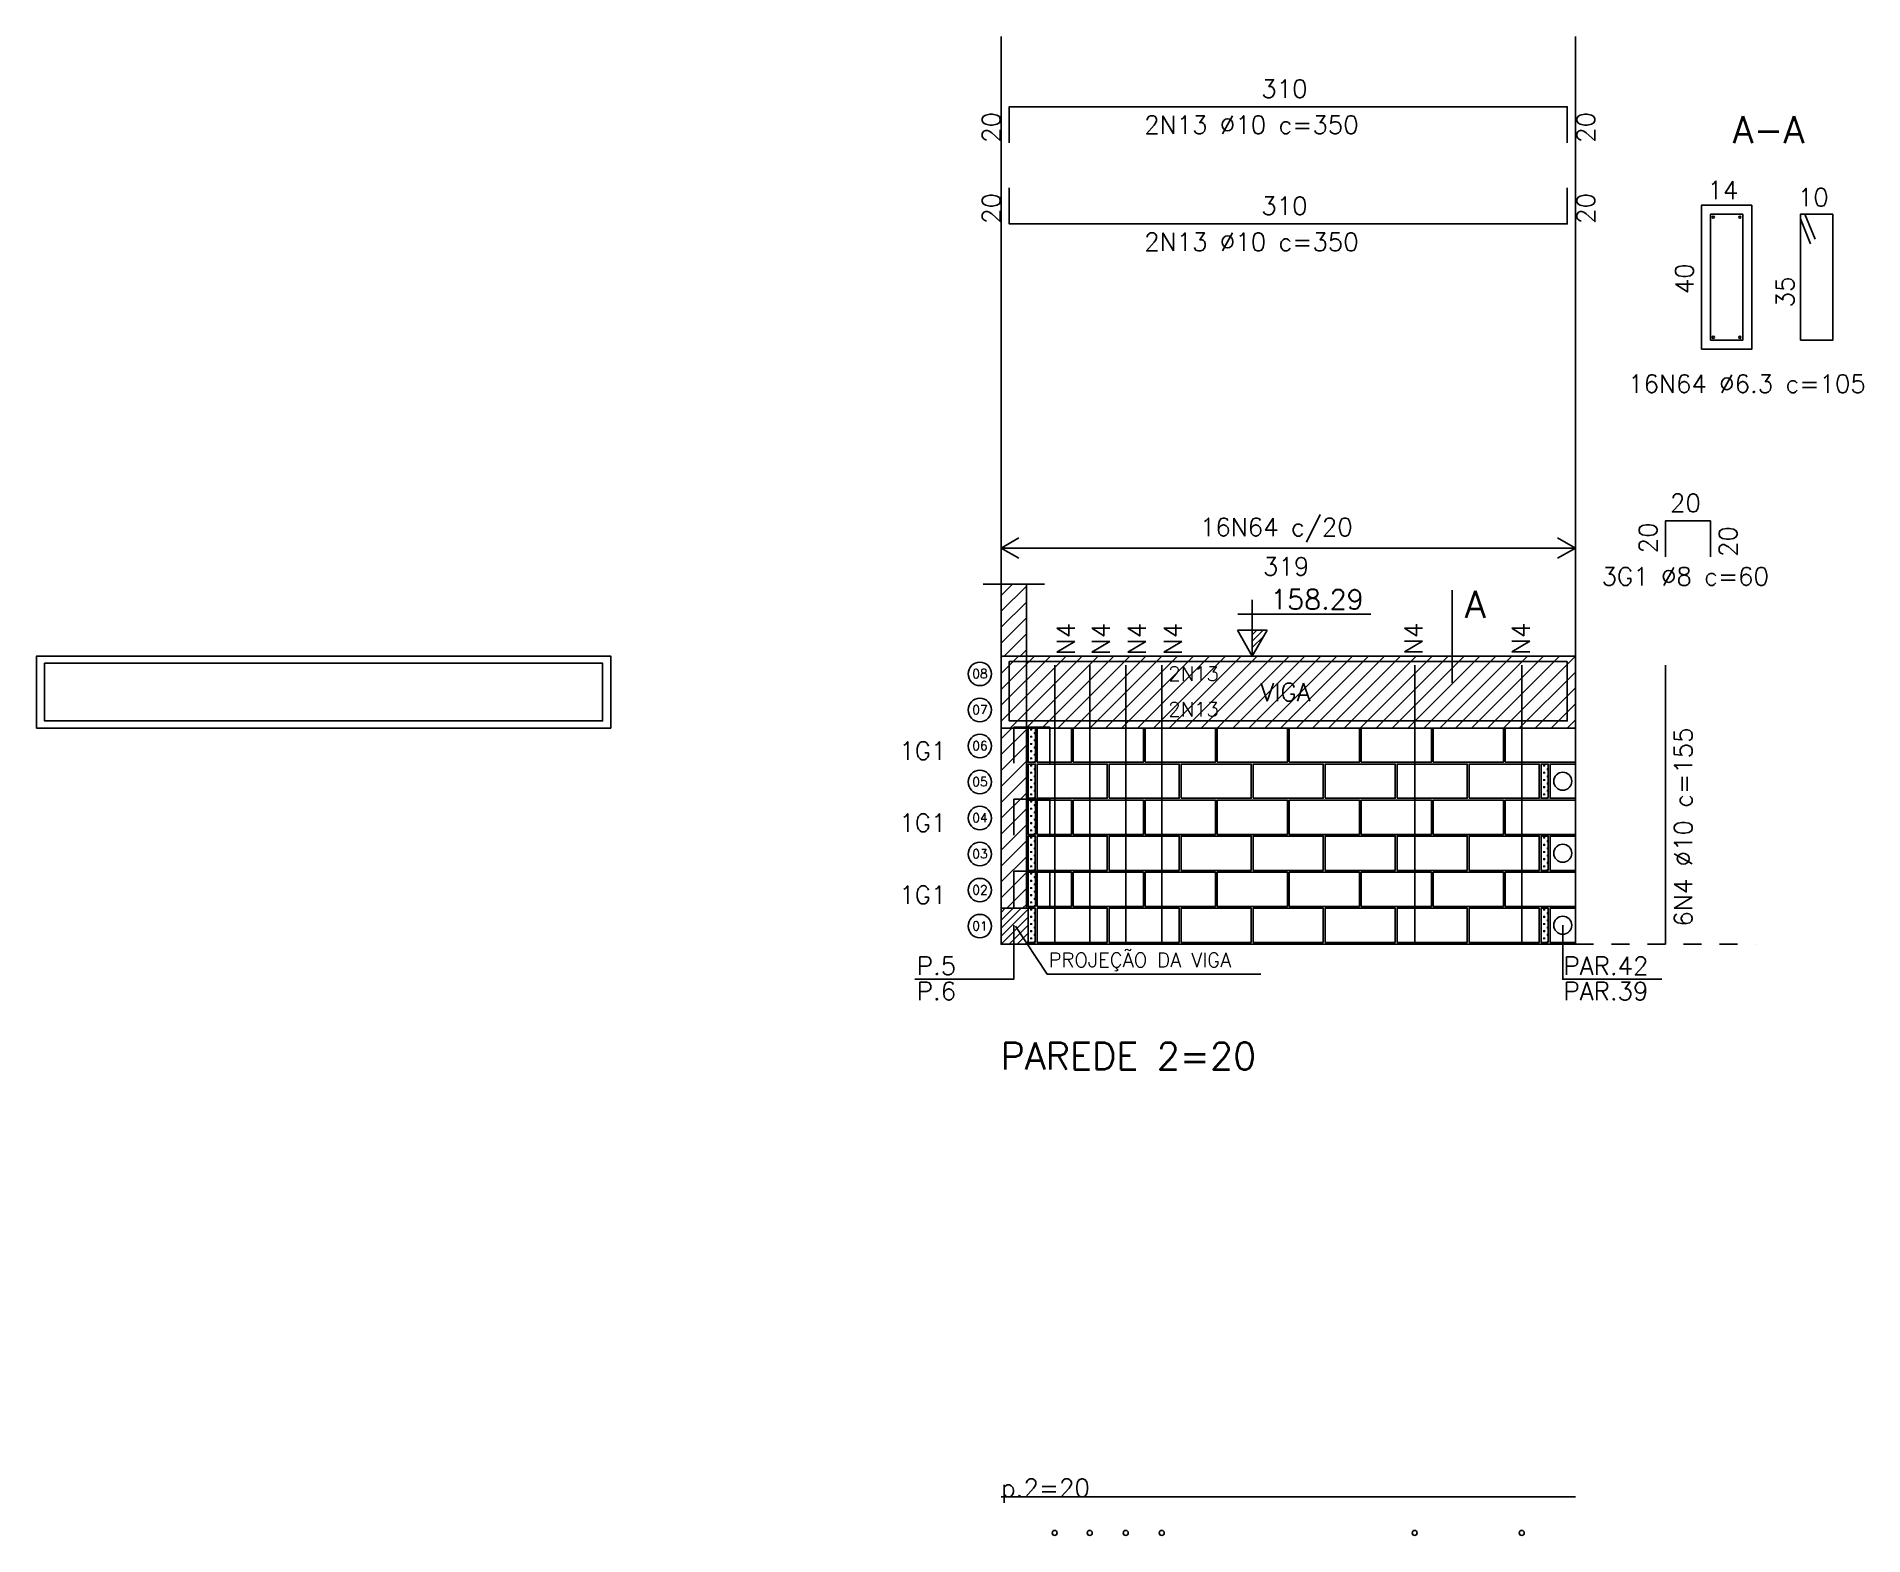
# Model space of a CAD drawing. Header units: metres. Extents: x -96 to 15, y -6 to 59.
# Drawn here: x -66.87 to -56.72, y -1.25 to 7.07 of the extents above; entities that cross this region are included whole.
import ezdxf

# ---------------------------------------------------------------- set-up
doc = ezdxf.new("R2010")
doc.units = ezdxf.units.M
doc.header["$LTSCALE"] = 0.5
doc.header["$MEASUREMENT"] = 0
doc.linetypes.add('CENTER', pattern=[2, 1.25, -0.25, 0.25, -0.25])
doc.linetypes.add('HIDDEN', pattern=[0.375, 0.25, -0.125])
doc.layers.get('0').update_dxf_attribs({"linetype": 'CONTINUOUS'})
for name, color, linetype in [('ALV02', 3, 'CONTINUOUS'), ('AUX00', 7, 'CONTINUOUS'), ('AUX01', 1, 'CONTINUOUS'), ('B04', 6, 'CONTINUOUS'), ('B19', 3, 'CONTINUOUS'), ('B39', 2, 'CONTINUOUS'), ('BLOCOPERP', 2, 'CONTINUOUS'), ('EIX01', 1, 'CENTER'), ('FERRO', 4, 'CONTINUOUS'), ('FERRO_GROUTE', 4, 'CONTINUOUS'), ('G1', 6, 'CONTINUOUS'), ('GROUTE', 6, 'CONTINUOUS'), ('GROUTE02', 30, 'CONTINUOUS'), ('H04', 9, 'CONTINUOUS'), ('HATCH_LAJE', 254, 'CONTINUOUS'), ('HATCHLAJE', 251, 'HIDDEN'), ('TXT02', 2, 'CONTINUOUS'), ('TXT05', 4, 'CONTINUOUS'), ('VIG02', 3, 'CONTINUOUS')]:
    doc.layers.add(name, color=color, linetype=linetype)
doc.styles.add('ROMANS', font='romans.shx')
pattern_1 = [(45, (-219.951846, -119.82513), (-0.044194174, 0.044194174), [])]

msp = doc.modelspace()

# ---------------------------------------------------------------- texts
at = {"layer": 'AUX00', "color": 2, "style": 'ROMANS'}
for s, p in [('08', (-61.6724, 3.5068)), ('07', (-61.6724, 3.3068)), ('06', (-61.6724, 3.1068)), ('05', (-61.6724, 2.9068)), ('04', (-61.6724, 2.7068)), ('03', (-61.6724, 2.5068)), ('02', (-61.6724, 2.3068)), ('01', (-61.6724, 2.1068))]:
    msp.add_text(s, height=0.05, rotation=360, dxfattribs=at).set_placement(p)
at = {"layer": 'TXT02', "style": 'ROMANS'}
for s, height, p in [('310', 0.1, (-60.0668, 6.7299)), ('2N13 %%C10 c=350', 0.1, (-60.7168, 6.5299)), ('310', 0.1, (-60.0668, 6.0799)), ('2N13 %%C10 c=350', 0.1, (-60.7168, 5.8799)), ('20', 0.1, (-57.796, 4.4302)), ('16N64 c/20', 0.1, (-60.4073, 4.2965)), ('319', 0.1, (-60.0573, 4.0775)), ('3G1 %%C8 c=60', 0.1, (-58.176, 4.0224)), ('VIGA', 0.1, (-60.0716, 3.3799)), ('1G1', 0.1, (-62.0777, 3.0539)), ('1G1', 0.1, (-62.0777, 2.6539)), ('1G1', 0.1, (-62.0777, 2.2539)), ('PROJEÇÃO DA VIGA ', 0.08, (-61.2484, 1.9027))]:
    msp.add_text(s, height=height, dxfattribs=at).set_placement(p)
for s, height, rotation, p in [('20', 0.1, 90, (-61.5168, 6.4799)), ('20', 0.1, 90, (-58.2134, 6.4799)), ('14', 0.1, 0, (-57.5876, 6.1675)), ('10', 0.1, 0, (-57.0857, 6.1275)), ('20', 0.1, 90, (-61.5168, 6.0299)), ('20', 0.1, 90, (-58.2134, 6.0299)), ('40', 0.1, 90, (-57.6657, 5.6391)), ('35', 0.1, 90, (-57.1069, 5.5657)), ('16N64 %%C6.3 c=105', 0.1, 0, (-58.0283, 5.092)), ('20', 0.1, 90, (-57.8677, 4.2001)), ('20', 0.1, 90, (-57.4236, 4.1801)), ('N4', 0.1, 90, (-61.103, 3.6344)), ('N4', 0.1, 90, (-60.908, 3.6344)), ('N4', 0.1, 90, (-60.708, 3.6344)), ('N4', 0.1, 90, (-60.508, 3.6344)), ('N4', 0.1, 90, (-59.1704, 3.6354)), ('N4', 0.1, 90, (-58.5754, 3.6354)), ('2N13', 0.08, 0, (-60.5835, 3.4926)), ('2N13', 0.08, 0, (-60.5835, 3.2941)), ('6N4 %%C10 c=155', 0.1, 90, (-57.6719, 2.1276)), ('P.5', 0.1, 0, (-61.9799, 1.86)), ('PAR.42', 0.1, 360, (-58.3872, 1.8595)), ('P.6', 0.1, 360, (-61.9799, 1.72)), ('PAR.39', 0.1, 360, (-58.3872, 1.7195)), ('p.2=20', 0.1, 0, (-61.5118, -1.0391))]:
    msp.add_text(s, height=height, rotation=rotation, dxfattribs=at).set_placement(p)
at = {"layer": 'TXT05', "style": 'ROMANS'}
for s, p in [('A-A', (-57.4483, 6.478)), ('A', (-58.9367, 3.8424)), ('PAREDE 2=20', (-61.5154, 1.3337))]:
    msp.add_text(s, height=0.15, dxfattribs=at).set_placement(p)

# ---------------------------------------------------------------- blocks, each defined once
blk = doc.blocks.new('A$C57CC6AC6')
at = {"layer": 'BLOCOPERP'}
blk.add_lwpolyline([(0, 0.19), (0, 0), (0.14, 0), (0.14, 0.19)], close=True, dxfattribs=at)
blk.add_circle((0.07, 0.095), 0.05, dxfattribs=at)
blk = doc.blocks.new('NIVD')
at = {"color": 1}
for p, q in [((0, 0), (0, 0.624)), ((-0.161, 0.466), (1.319, 0.466)), ((0, 0), (-0.165, 0.286)), ((-0.165, 0.286), (0.165, 0.286)), ((0, 0), (0.165, 0.286)), ((0, 0.235), (0.051, 0.286)), ((0, 0.164), (0.122, 0.286)), ((0, 0.094), (0.128, 0.221)), ((0, 0.023), (0.031, 0.054))]:
    blk.add_line(p, q, dxfattribs=at)
at = {"color": 2, "style": 'ROMANS'}
blk.add_attdef('NIVEL', (0.2, 0.519), '', height=0.22, dxfattribs=at)

# ---------------------------------------------------------------- hatches: boundary and pattern name
at = {"layer": 'H04'}
h = msp.add_hatch(dxfattribs=at)
h.set_pattern_fill('CROSS', color=256, scale=0.08, style=0)
h.set_pattern_definition([(180, (-65.680037, 27.721952), (-0.02, 0.02), [0.01, -0.03]), (90, (-65.685037, 27.716952), (0.02, 0.02), [0.01, -0.03])])
h.paths.add_polyline_path([(-61.3618, 3.0399), (-61.3218, 3.0399), (-61.3218, 3.2299), (-61.3618, 3.2299)])
h = msp.add_hatch(dxfattribs=at)
h.set_pattern_fill('CROSS', color=256, scale=0.08, style=0)
h.set_pattern_definition([(180, (-65.680073, 27.521952), (-0.02, 0.02), [0.01, -0.03]), (90, (-65.685073, 27.516952), (0.02, 0.02), [0.01, -0.03])])
h.paths.add_polyline_path([(-61.3619, 2.8399), (-61.3219, 2.8399), (-61.3219, 3.0299), (-61.3619, 3.0299)])
h = msp.add_hatch(dxfattribs=at)
h.set_pattern_fill('CROSS', color=256, scale=0.08, style=0)
h.set_pattern_definition([(180, (-62.830073, 27.521952), (-0.02, 0.02), [0.01, -0.03]), (90, (-62.835073, 27.516952), (0.02, 0.02), [0.01, -0.03])])
h.paths.add_polyline_path([(-58.5119, 2.8399), (-58.4719, 2.8399), (-58.4719, 3.0299), (-58.5119, 3.0299)])
h = msp.add_hatch(dxfattribs=at)
h.set_pattern_fill('CROSS', color=256, scale=0.08, style=0)
h.set_pattern_definition([(180, (-65.680037, 27.321952), (-0.02, 0.02), [0.01, -0.03]), (90, (-65.685037, 27.316952), (0.02, 0.02), [0.01, -0.03])])
h.paths.add_polyline_path([(-61.3618, 2.6399), (-61.3218, 2.6399), (-61.3218, 2.8299), (-61.3618, 2.8299)])
h = msp.add_hatch(dxfattribs=at)
h.set_pattern_fill('CROSS', color=256, scale=0.08, style=0)
h.set_pattern_definition([(180, (-65.680073, 27.121952), (-0.02, 0.02), [0.01, -0.03]), (90, (-65.685073, 27.116952), (0.02, 0.02), [0.01, -0.03])])
h.paths.add_polyline_path([(-61.3619, 2.4399), (-61.3219, 2.4399), (-61.3219, 2.6299), (-61.3619, 2.6299)])
h = msp.add_hatch(dxfattribs=at)
h.set_pattern_fill('CROSS', color=256, scale=0.08, style=0)
h.set_pattern_definition([(180, (-62.830073, 27.121952), (-0.02, 0.02), [0.01, -0.03]), (90, (-62.835073, 27.116952), (0.02, 0.02), [0.01, -0.03])])
h.paths.add_polyline_path([(-58.5119, 2.4399), (-58.4719, 2.4399), (-58.4719, 2.6299), (-58.5119, 2.6299)])
h = msp.add_hatch(dxfattribs=at)
h.set_pattern_fill('CROSS', color=256, scale=0.08, style=0)
h.set_pattern_definition([(180, (-65.680037, 26.921951), (-0.02, 0.02), [0.01, -0.03]), (90, (-65.685037, 26.916951), (0.02, 0.02), [0.01, -0.03])])
h.paths.add_polyline_path([(-61.3618, 2.2399), (-61.3218, 2.2399), (-61.3218, 2.4299), (-61.3618, 2.4299)])
h = msp.add_hatch(dxfattribs=at)
h.set_pattern_fill('CROSS', color=256, scale=0.08, style=0)
h.set_pattern_definition([(180, (-65.680073, 26.721951), (-0.02, 0.02), [0.01, -0.03]), (90, (-65.685073, 26.716951), (0.02, 0.02), [0.01, -0.03])])
h.paths.add_polyline_path([(-61.3619, 2.0399), (-61.3219, 2.0399), (-61.3219, 2.2299), (-61.3619, 2.2299)])
h = msp.add_hatch(dxfattribs=at)
h.set_pattern_fill('CROSS', color=256, scale=0.08, style=0)
h.set_pattern_definition([(180, (-62.830073, 26.721951), (-0.02, 0.02), [0.01, -0.03]), (90, (-62.835073, 26.716951), (0.02, 0.02), [0.01, -0.03])])
h.paths.add_polyline_path([(-58.5119, 2.0399), (-58.4719, 2.0399), (-58.4719, 2.2299), (-58.5119, 2.2299)])
at = {"layer": 'HATCH_LAJE'}
h = msp.add_hatch(dxfattribs=at)
h.set_pattern_fill('ANSI31', color=256, scale=0.5, style=0)
h.set_pattern_definition(pattern_1)
h.paths.add_polyline_path([(-61.3718, 4.0299), (-61.5118, 4.0299), (-61.5118, 3.6299), (-61.3718, 3.6299)])
h = msp.add_hatch(dxfattribs=at)
h.set_pattern_fill('ANSI31', color=256, scale=0.5, style=0)
h.set_pattern_definition([(45, (-219.951846, -39.82513), (-0.044194174, 0.044194174), [])])
h.paths.add_polyline_path([(-58.3218, 3.6299), (-61.5118, 3.6299), (-61.5118, 3.2299), (-58.3218, 3.2299)])
h.paths.add_polyline_path([(-60.0918, 3.3549), (-59.7418, 3.3549), (-59.7418, 3.5049), (-60.0918, 3.5049)], flags=24)
h.paths.add_polyline_path([(-60.5921, 3.4726), (-60.2625, 3.4726), (-60.2625, 3.5926), (-60.5921, 3.5926)], flags=24)
h.paths.add_polyline_path([(-60.5921, 3.2741), (-60.2625, 3.2741), (-60.2625, 3.3941), (-60.5921, 3.3941)], flags=24)
h = msp.add_hatch(dxfattribs=at)
h.set_pattern_fill('ANSI31', color=256, scale=0.5, style=0)
h.set_pattern_definition(pattern_1)
h.paths.add_polyline_path([(-61.3718, 3.2299), (-61.5118, 3.2299), (-61.5118, 2.2299), (-61.3718, 2.2299)])
at = {"layer": 'HATCHLAJE'}
h = msp.add_hatch(dxfattribs=at)
h.set_pattern_fill('ANSI31', color=256, scale=0.25, style=0)
h.set_pattern_definition([(45, (-61.511846, 2.029873), (-0.022097, 0.022097), [])])
h.paths.add_polyline_path([(-61.3618, 2.0299), (-61.5118, 2.0299), (-61.5118, 2.2299), (-61.3618, 2.2299)])

# ---------------------------------------------------------------- linework, layer by layer
at = {"layer": 'ALV02'}
msp.add_line((-58.3218, -1.0391), (-61.5118, -1.0391), dxfattribs=at)
at = {"layer": 'AUX00'}
for centre in [(-61.6302, 3.5306), (-61.6302, 3.3306), (-61.6302, 3.1306), (-61.6302, 2.9306), (-61.6302, 2.7306), (-61.6302, 2.5306), (-61.6302, 2.3306), (-61.6302, 2.1306)]:
    msp.add_circle(centre, 0.065, dxfattribs=at)
at = {"layer": 'AUX01'}
for p, q in [((-61.4135, 4.2867), (-61.5118, 4.2299)), ((-58.4202, 4.2867), (-58.3218, 4.2299)), ((-61.5118, 4.2299), (-58.3218, 4.2299)), ((-61.5118, 4.2299), (-61.4135, 4.1731)), ((-58.3218, 4.2299), (-58.4202, 4.1731)), ((-61.6118, 4.0299), (-61.2718, 4.0299))]:
    msp.add_line(p, q, dxfattribs=at)
for points in [[(-61.5118, 7.0699), (-61.5118, 2.0299), (-58.3218, 2.0299), (-58.3218, 7.0699)], [(-61.4418, 2.1349), (-61.4418, 1.8349), (-61.9918, 1.8349)], [(-58.3918, 2.1349), (-58.3918, 1.8349), (-57.8418, 1.8349)], [(-61.4321, 2.1299), (-61.2553, 1.8627), (-60.0685, 1.8627)]]:
    msp.add_lwpolyline(points, dxfattribs=at)
at = {"layer": 'B04'}
for points in [[(-61.3218, 3.0399), (-61.3618, 3.0399), (-61.3618, 3.2299), (-61.3218, 3.2299)], [(-61.3219, 2.8399), (-61.3619, 2.8399), (-61.3619, 3.0299), (-61.3219, 3.0299)], [(-58.4719, 2.8399), (-58.5119, 2.8399), (-58.5119, 3.0299), (-58.4719, 3.0299)], [(-61.3218, 2.6399), (-61.3618, 2.6399), (-61.3618, 2.8299), (-61.3218, 2.8299)], [(-61.3219, 2.4399), (-61.3619, 2.4399), (-61.3619, 2.6299), (-61.3219, 2.6299)], [(-58.4719, 2.4399), (-58.5119, 2.4399), (-58.5119, 2.6299), (-58.4719, 2.6299)], [(-61.3218, 2.2399), (-61.3618, 2.2399), (-61.3618, 2.4299), (-61.3218, 2.4299)], [(-61.3219, 2.0399), (-61.3619, 2.0399), (-61.3619, 2.2299), (-61.3219, 2.2299)], [(-58.4719, 2.0399), (-58.5119, 2.0399), (-58.5119, 2.2299), (-58.4719, 2.2299)]]:
    msp.add_lwpolyline(points, close=True, dxfattribs=at)
at = {"layer": 'B19'}
for points in [[(-61.3118, 3.0399), (-61.1218, 3.0399), (-61.1218, 3.2299), (-61.3118, 3.2299)], [(-61.3118, 2.6399), (-61.1218, 2.6399), (-61.1218, 2.8299), (-61.3118, 2.8299)], [(-61.3118, 2.2399), (-61.1218, 2.2399), (-61.1218, 2.4299), (-61.3118, 2.4299)]]:
    msp.add_lwpolyline(points, close=True, dxfattribs=at)
at = {"layer": 'B39'}
for points in [[(-61.1118, 3.0399), (-60.7218, 3.0399), (-60.7218, 3.2299), (-61.1118, 3.2299)], [(-60.7118, 3.0399), (-60.3218, 3.0399), (-60.3218, 3.2299), (-60.7118, 3.2299)], [(-60.3118, 3.0399), (-59.9218, 3.0399), (-59.9218, 3.2299), (-60.3118, 3.2299)], [(-59.9118, 3.0399), (-59.5218, 3.0399), (-59.5218, 3.2299), (-59.9118, 3.2299)], [(-59.5118, 3.0399), (-59.1218, 3.0399), (-59.1218, 3.2299), (-59.5118, 3.2299)], [(-59.1118, 3.0399), (-58.7218, 3.0399), (-58.7218, 3.2299), (-59.1118, 3.2299)], [(-58.7118, 3.0399), (-58.3218, 3.0399), (-58.3218, 3.2299), (-58.7118, 3.2299)], [(-61.3119, 2.8399), (-60.9219, 2.8399), (-60.9219, 3.0299), (-61.3119, 3.0299)], [(-60.9119, 2.8399), (-60.5219, 2.8399), (-60.5219, 3.0299), (-60.9119, 3.0299)], [(-60.5119, 2.8399), (-60.1219, 2.8399), (-60.1219, 3.0299), (-60.5119, 3.0299)], [(-60.1119, 2.8399), (-59.7219, 2.8399), (-59.7219, 3.0299), (-60.1119, 3.0299)], [(-59.7119, 2.8399), (-59.3219, 2.8399), (-59.3219, 3.0299), (-59.7119, 3.0299)], [(-59.3119, 2.8399), (-58.9219, 2.8399), (-58.9219, 3.0299), (-59.3119, 3.0299)], [(-58.9119, 2.8399), (-58.5219, 2.8399), (-58.5219, 3.0299), (-58.9119, 3.0299)], [(-61.1118, 2.6399), (-60.7218, 2.6399), (-60.7218, 2.8299), (-61.1118, 2.8299)], [(-60.7118, 2.6399), (-60.3218, 2.6399), (-60.3218, 2.8299), (-60.7118, 2.8299)], [(-60.3118, 2.6399), (-59.9218, 2.6399), (-59.9218, 2.8299), (-60.3118, 2.8299)], [(-59.9118, 2.6399), (-59.5218, 2.6399), (-59.5218, 2.8299), (-59.9118, 2.8299)], [(-59.5118, 2.6399), (-59.1218, 2.6399), (-59.1218, 2.8299), (-59.5118, 2.8299)], [(-59.1118, 2.6399), (-58.7218, 2.6399), (-58.7218, 2.8299), (-59.1118, 2.8299)], [(-58.7118, 2.6399), (-58.3218, 2.6399), (-58.3218, 2.8299), (-58.7118, 2.8299)], [(-61.3119, 2.4399), (-60.9219, 2.4399), (-60.9219, 2.6299), (-61.3119, 2.6299)], [(-60.9119, 2.4399), (-60.5219, 2.4399), (-60.5219, 2.6299), (-60.9119, 2.6299)], [(-60.5119, 2.4399), (-60.1219, 2.4399), (-60.1219, 2.6299), (-60.5119, 2.6299)], [(-60.1119, 2.4399), (-59.7219, 2.4399), (-59.7219, 2.6299), (-60.1119, 2.6299)], [(-59.7119, 2.4399), (-59.3219, 2.4399), (-59.3219, 2.6299), (-59.7119, 2.6299)], [(-59.3119, 2.4399), (-58.9219, 2.4399), (-58.9219, 2.6299), (-59.3119, 2.6299)], [(-58.9119, 2.4399), (-58.5219, 2.4399), (-58.5219, 2.6299), (-58.9119, 2.6299)], [(-61.1118, 2.2399), (-60.7218, 2.2399), (-60.7218, 2.4299), (-61.1118, 2.4299)], [(-60.7118, 2.2399), (-60.3218, 2.2399), (-60.3218, 2.4299), (-60.7118, 2.4299)], [(-60.3118, 2.2399), (-59.9218, 2.2399), (-59.9218, 2.4299), (-60.3118, 2.4299)], [(-59.9118, 2.2399), (-59.5218, 2.2399), (-59.5218, 2.4299), (-59.9118, 2.4299)], [(-59.5118, 2.2399), (-59.1218, 2.2399), (-59.1218, 2.4299), (-59.5118, 2.4299)], [(-59.1118, 2.2399), (-58.7218, 2.2399), (-58.7218, 2.4299), (-59.1118, 2.4299)], [(-58.7118, 2.2399), (-58.3218, 2.2399), (-58.3218, 2.4299), (-58.7118, 2.4299)], [(-61.3119, 2.0399), (-60.9219, 2.0399), (-60.9219, 2.2299), (-61.3119, 2.2299)], [(-60.9119, 2.0399), (-60.5219, 2.0399), (-60.5219, 2.2299), (-60.9119, 2.2299)], [(-60.5119, 2.0399), (-60.1219, 2.0399), (-60.1219, 2.2299), (-60.5119, 2.2299)], [(-60.1119, 2.0399), (-59.7219, 2.0399), (-59.7219, 2.2299), (-60.1119, 2.2299)], [(-59.7119, 2.0399), (-59.3219, 2.0399), (-59.3219, 2.2299), (-59.7119, 2.2299)], [(-59.3119, 2.0399), (-58.9219, 2.0399), (-58.9219, 2.2299), (-59.3119, 2.2299)], [(-58.9119, 2.0399), (-58.5219, 2.0399), (-58.5219, 2.2299), (-58.9119, 2.2299)]]:
    msp.add_lwpolyline(points, close=True, dxfattribs=at)
at = {"layer": 'EIX01', "linetype": 'HIDDEN', "ltscale": 0.5}
msp.add_line((-58.3218, 2.0299), (-57.3218, 2.0299), dxfattribs=at)
at = {"layer": 'FERRO'}
for p, q in [((-57.0718, 6.0583), (-57.0153, 5.9194)), ((-57.0468, 6.0833), (-56.9903, 5.9444))]:
    msp.add_line(p, q, dxfattribs=at)
for points in [[(-58.3668, 6.4799), (-58.3668, 6.6799), (-61.4668, 6.6799), (-61.4668, 6.4799)], [(-58.3668, 6.2299), (-58.3668, 6.0299), (-61.4668, 6.0299), (-61.4668, 6.2299)], [(-57.8218, 4.1803), (-57.8218, 4.3803), (-57.5718, 4.3803), (-57.5718, 4.1803)], [(-63.7257, 3.3899), (-63.7257, 3.5899), (-66.8257, 3.5899), (-66.8257, 3.3899)], [(-58.3668, 3.5999), (-61.4668, 3.5999)], [(-58.3668, 3.5999), (-58.3668, 3.2699), (-61.4668, 3.2699), (-61.4668, 3.5999)], [(-63.7257, 3.4699), (-63.7257, 3.2699), (-66.8257, 3.2699), (-66.8257, 3.4699)]]:
    msp.add_lwpolyline(points, dxfattribs=at)
for points in [[(-57.5718, 5.3833), (-57.3918, 5.3833), (-57.3918, 6.0833), (-57.5718, 6.0833)], [(-57.0718, 5.3833), (-56.8918, 5.3833), (-56.8918, 6.0833), (-57.0718, 6.0833)]]:
    msp.add_lwpolyline(points, close=True, dxfattribs=at)
at = {"layer": 'FERRO_GROUTE'}
for p, q in [((-61.2143, 2.0299), (-61.2143, 3.5799)), ((-61.0193, 2.0299), (-61.0193, 3.5799)), ((-60.8193, 2.0299), (-60.8193, 3.5799)), ((-60.6193, 2.0299), (-60.6193, 3.5799)), ((-59.2143, 2.0309), (-59.2143, 3.5799)), ((-58.6193, 2.0309), (-58.6193, 3.5799)), ((-57.8218, 2.0299), (-57.8218, 3.5799))]:
    msp.add_line(p, q, dxfattribs=at)
at = {"layer": 'G1'}
for points in [[(-61.4418, 3.0349), (-61.4418, 3.2349), (-61.2418, 3.2349), (-61.2418, 3.0349)], [(-61.4418, 2.6349), (-61.4418, 2.8349), (-61.2418, 2.8349), (-61.2418, 2.6349)], [(-61.4418, 2.2349), (-61.4418, 2.4349), (-61.2418, 2.4349), (-61.2418, 2.2349)]]:
    msp.add_lwpolyline(points, dxfattribs=at)
at = {"layer": 'GROUTE02'}
for centre in [(-61.2144, -1.2391), (-61.0194, -1.2391), (-60.8194, -1.2391), (-60.6194, -1.2391), (-59.2144, -1.2391), (-58.6194, -1.2391)]:
    msp.add_circle(centre, 0.014, dxfattribs=at)
at = {"layer": 'TXT05'}
msp.add_line((-59.0056, 3.4809), (-59.0056, 3.9958), dxfattribs=at)
at = {"layer": 'VIG02'}
for p, q in [((-61.5118, 2.2299), (-61.5118, 4.0299)), ((-61.3718, 2.2299), (-61.3718, 4.0299))]:
    msp.add_line(p, q, dxfattribs=at)
for points in [[(-57.6218, 5.3333), (-57.3418, 5.3333), (-57.3418, 6.1333), (-57.6218, 6.1333)], [(-66.8707, 3.2299), (-66.8707, 3.6299), (-63.6807, 3.6299), (-63.6807, 3.2299)], [(-61.3618, 2.0299), (-61.5118, 2.0299), (-61.5118, 2.2299), (-61.3618, 2.2299)]]:
    msp.add_lwpolyline(points, close=True, dxfattribs=at)
msp.add_lwpolyline([(-61.5118, 3.6299), (-58.3218, 3.6299), (-58.3218, 3.2299), (-61.5118, 3.2299)], dxfattribs=at)
for centre in [(-57.5555, 6.067), (-57.4081, 6.067), (-57.5555, 5.3996), (-57.4081, 5.3996)]:
    msp.add_circle(centre, 0.0063, dxfattribs=at)

# ---------------------------------------------------------------- block references
at = {"layer": 'BLOCOPERP', "xscale": -1}
for p in [(-58.3218, 2.8399), (-58.3218, 2.4399), (-58.3218, 2.0399)]:
    msp.add_blockref('A$C57CC6AC6', p, dxfattribs=at)
at = {"layer": 'GROUTE', "xscale": 0.5, "yscale": 0.5, "zscale": 0.5}
msp.add_blockref('NIVD', (-60.1168, 3.6299), dxfattribs=at).add_auto_attribs({'NIVEL': '158.29'})

msp.set_redraw_order([(e.dxf.handle, doc.entitydb.next_handle()) for e in msp.query("TEXT MTEXT ATTDEF DIMENSION ARC_DIMENSION")])  # texts and dimensions are drawn at this point

doc.saveas('drawing.dxf')
